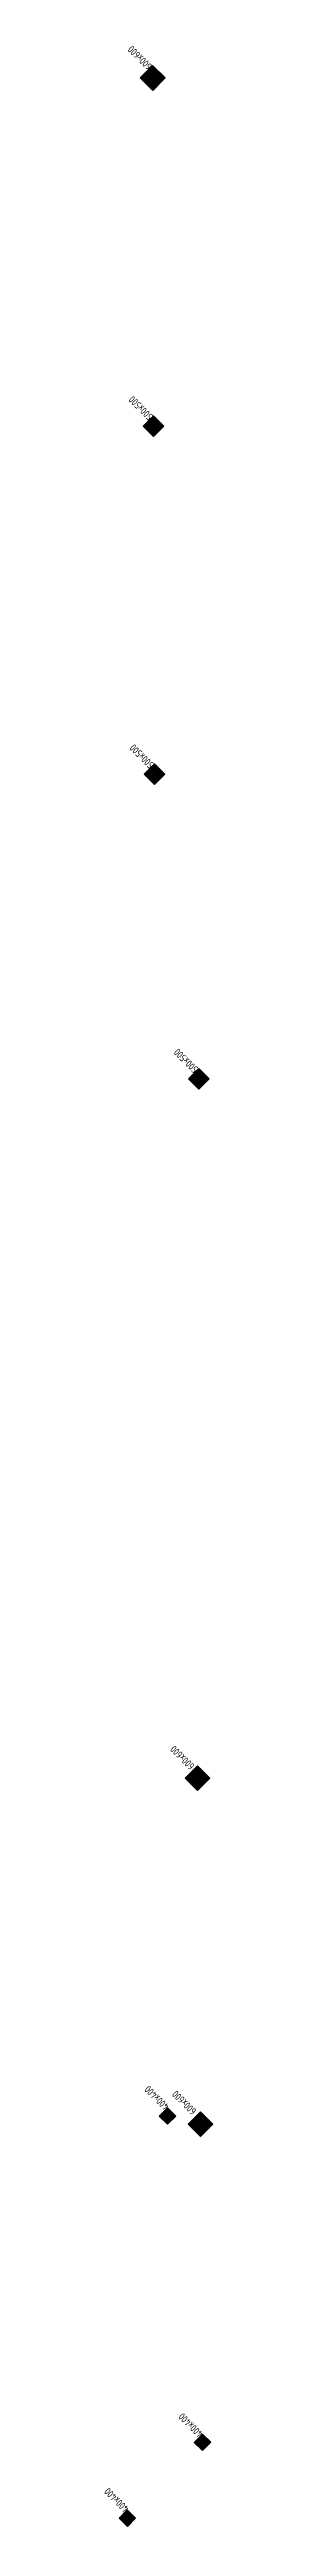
# Model space of a CAD drawing. Extents: x 517653049 to 520131079, y 3499157826 to 3500888201.
# Drawn here: x 518686551 to 518690145, y 3500094940 to 3500179457 of the extents above; entities that cross this region are included whole.
import ezdxf

# ---------------------------------------------------------------- set-up
doc = ezdxf.new("R2010")
doc.units = 0
doc.header["$LTSCALE"] = 500
doc.layers.get('0').update_dxf_attribs({"linetype": 'CONTINUOUS'})
doc.layers.add('C-XREF-SLCT', color=7, linetype='CONTINUOUS', plot=False)
doc.layers.add('S_COLU', color=2, linetype='CONTINUOUS')
doc.layers.add('S_COLU_HACH', color=15, linetype='CONTINUOUS')
doc.layers.add('尺寸标注-柱', color=3, linetype='CONTINUOUS', lineweight=18, plot=False)
doc.styles.add('Acs', font='Stfangso_0.ttf', dxfattribs={"width": 0.7})
doc.styles.add('样式 1_yjk_yjk', font='yjkeng.shx', dxfattribs={"width": 0.7, "bigfont": 'yjkchn.shx'})
doc.styles.add('样式 1_yjk_yjk_yjk', font='yjkeng.shx', dxfattribs={"width": 0.7, "bigfont": 'yjkchn.shx'})

msp = doc.modelspace()

# ---------------------------------------------------------------- texts
at = {"layer": '尺寸标注-柱', "linetype": 'Continuous', "width": 0.7}
for s, style, p in [('600x600', '样式 1_yjk_yjk_yjk', (518688078, 3500178912)), ('500x500', '样式 1_yjk_yjk_yjk', (518688111, 3500166962)), ('500x500', '样式 1_yjk_yjk_yjk', (518688144, 3500155082)), ('500x500', '样式 1_yjk_yjk_yjk', (518689657, 3500144692)), ('600x600', '样式 1_yjk_yjk_yjk', (518689530, 3500120913)), ('400x400', '样式 1_yjk_yjk', (518688658, 3500109298)), ('600x600', '样式 1_yjk_yjk_yjk', (518689596, 3500109141)), ('400x400', '样式 1_yjk_yjk', (518689820, 3500098129)), ('400x400', '样式 1_yjk_yjk', (518687282, 3500095577))]:
    msp.add_text(s, height=250, rotation=135.15729, dxfattribs=dict(at, style=style)).set_placement(p)

# ---------------------------------------------------------------- blocks, each defined once
blk = doc.blocks.new('AcsAcadShareArea')
for points in [[(0, 0), (118900, 0), (118900, 85000), (0, 85000)], [(6892.9, 0), (28409.4, 0), (28409.4, 2708.4), (6892.9, 2708.4)], [(0, 0), (6892.9, 0), (6892.9, 2699.2), (0, 2699.2)], [(0, 733), (0, 733), (0, 0), (0, 0)]]:
    blk.add_lwpolyline(points, close=True)
at = {"insert": (596.8, 1991.4), "char_height": 1000, "width": 6073.9, "attachment_point": 1, "style": 'Acs'}
blk.add_mtext('唯一编号：', dxfattribs=at)
at = {"style": 'Acs', "width": 0.8}
blk.add_attdef('唯一编号', (7537.4, 860.8), '', height=1000, dxfattribs=at)

# ---------------------------------------------------------------- hatches: boundary and pattern name
at = {"layer": 'S_COLU_HACH'}
h = msp.add_hatch(color=256, dxfattribs=at)
h.dxf.hatch_style = 1
h.paths.add_polyline_path([(518688081, 3500178063), (518687655, 3500178486), (518688078, 3500178912), (518688504, 3500178489)])
h = msp.add_hatch(color=256, dxfattribs=at)
h.dxf.hatch_style = 1
h.paths.add_polyline_path([(518688113, 3500166255), (518687758, 3500166607), (518688111, 3500166962), (518688466, 3500166609)])
h = msp.add_hatch(color=256, dxfattribs=at)
h.dxf.hatch_style = 1
h.paths.add_polyline_path([(518688146, 3500154375), (518687791, 3500154728), (518688144, 3500155082), (518688498, 3500154730)])
h = msp.add_hatch(color=256, dxfattribs=at)
h.dxf.hatch_style = 1
h.paths.add_polyline_path([(518689659, 3500143985), (518689304, 3500144337), (518689657, 3500144692), (518690012, 3500144339)])
h = msp.add_hatch(color=256, dxfattribs=at)
h.dxf.hatch_style = 1
h.paths.add_polyline_path([(518689619, 3500120049), (518689193, 3500120472), (518689616, 3500120898), (518690042, 3500120474)])
h = msp.add_hatch(color=256, dxfattribs=at)
h.dxf.hatch_style = 1
h.paths.add_polyline_path([(518688589, 3500108662), (518688306, 3500108944), (518688588, 3500109227), (518688871, 3500108945)])
h = msp.add_hatch(color=256, dxfattribs=at)
h.dxf.hatch_style = 1
h.paths.add_polyline_path([(518689722, 3500108241), (518689296, 3500108664), (518689719, 3500109089), (518690145, 3500108666)])
h = msp.add_hatch(color=256, dxfattribs=at)
h.dxf.hatch_style = 1
h.paths.add_polyline_path([(518689787, 3500097528), (518689503, 3500097810), (518689785, 3500098094), (518690069, 3500097812)])
h = msp.add_hatch(color=256, dxfattribs=at)
h.dxf.hatch_style = 1
h.paths.add_polyline_path([(518687213, 3500094940), (518686929, 3500095222), (518687211, 3500095506), (518687495, 3500095224)])

# ---------------------------------------------------------------- linework, layer by layer
at = {"layer": 'S_COLU'}
for points in [[(518688081, 3500178063), (518687655, 3500178486), (518688078, 3500178912), (518688504, 3500178489)], [(518688113, 3500166255), (518687758, 3500166607), (518688111, 3500166962), (518688466, 3500166609)], [(518688146, 3500154375), (518687791, 3500154728), (518688144, 3500155082), (518688498, 3500154730)], [(518689659, 3500143985), (518689304, 3500144337), (518689657, 3500144692), (518690012, 3500144339)], [(518689619, 3500120049), (518689193, 3500120472), (518689616, 3500120898), (518690042, 3500120474)], [(518688589, 3500108662), (518688306, 3500108944), (518688588, 3500109227), (518688871, 3500108945)], [(518689722, 3500108241), (518689296, 3500108664), (518689719, 3500109089), (518690145, 3500108666)], [(518689787, 3500097528), (518689503, 3500097810), (518689785, 3500098094), (518690069, 3500097812)], [(518687213, 3500094940), (518686929, 3500095222), (518687211, 3500095506), (518687495, 3500095224)]]:
    msp.add_lwpolyline(points, close=True, dxfattribs=at)

# ---------------------------------------------------------------- block references
at = {"layer": 'C-XREF-SLCT', "xscale": 20, "yscale": 20, "zscale": 20}
msp.add_blockref('AcsAcadShareArea', (517753079, 3499188201), dxfattribs=at).add_auto_attribs({'唯一编号': 'colu'})

msp.set_redraw_order([(e.dxf.handle, doc.entitydb.next_handle()) for e in msp.query("TEXT MTEXT ATTDEF DIMENSION ARC_DIMENSION")])  # texts and dimensions are drawn at this point

doc.saveas('drawing.dxf')
